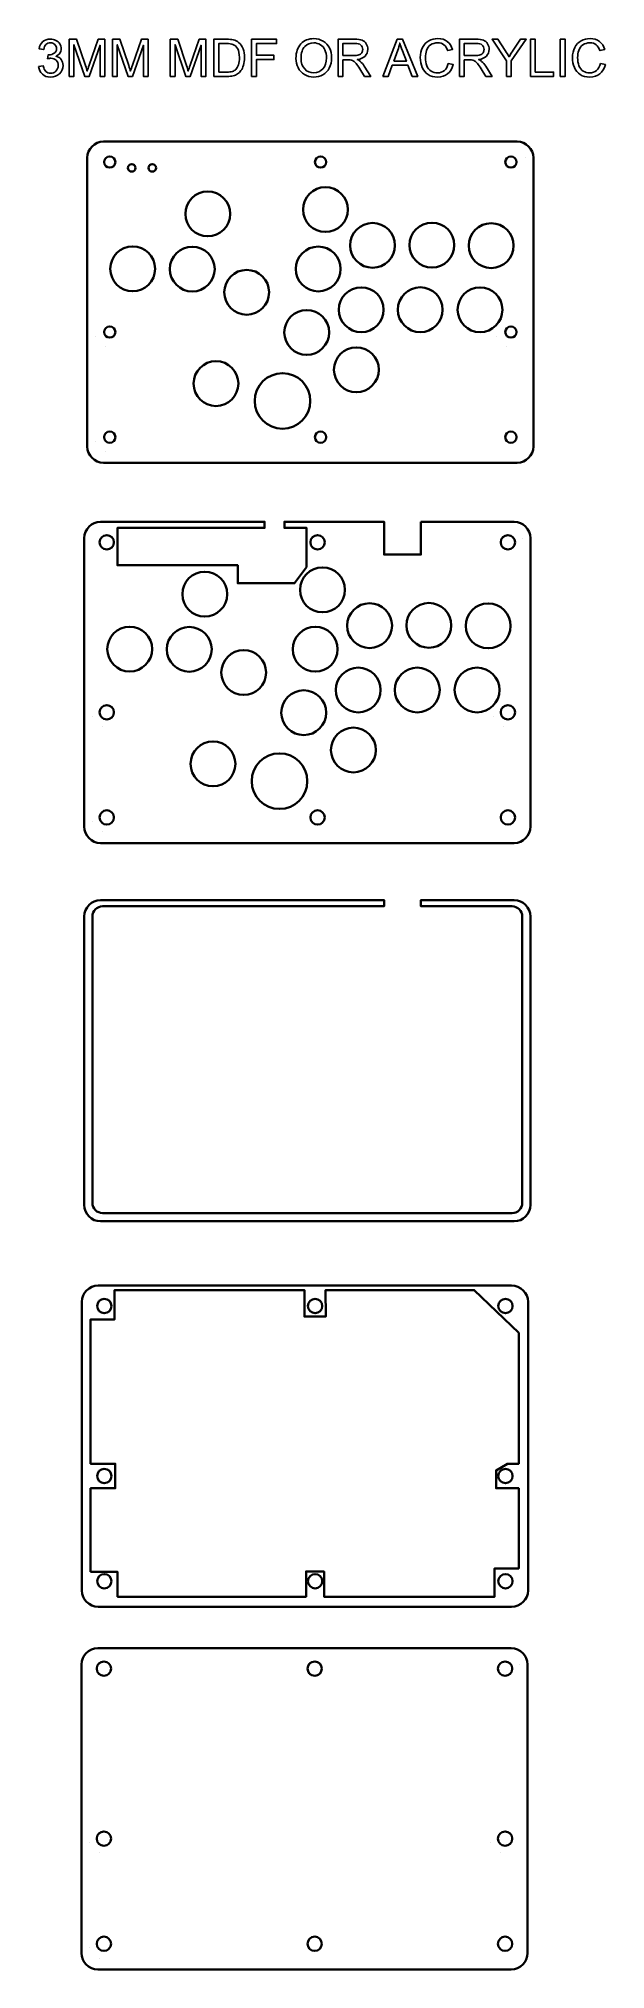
# Model space of a CAD drawing. Header units: millimetres. Extents: x 255 to 531, y -741 to 202.
import ezdxf

# ---------------------------------------------------------------- set-up
doc = ezdxf.new("R2010")
doc.units = ezdxf.units.MM
doc.header["$MEASUREMENT"] = 0
doc.layers.add('Layer 1', color=7, linetype='Continuous')

msp = doc.modelspace()

# ---------------------------------------------------------------- linework, layer by layer
at = {"layer": 'Layer 1', "color": 250}
for points, knots in [([(254.5215, 188.6838), (254.5215, 188.6838), (256.7567, 188.9886), (256.7567, 188.9886), (257.0149, 187.7186), (257.4467, 186.8042), (258.0606, 186.2454), (258.6744, 185.6866), (259.4279, 185.4072), (260.3212, 185.4072), (261.3795, 185.4072), (262.2727, 185.7713), (262.9924, 186.4994), (263.7121, 187.2275), (264.0719, 188.1292), (264.0719, 189.2045), (264.0719, 190.229), (263.7375, 191.0756), (263.0644, 191.7445), (262.3955, 192.4091), (261.5446, 192.7436), (260.5074, 192.7436), (260.0841, 192.7436), (259.5592, 192.6589), (258.9284, 192.4938), (258.9284, 192.4938), (259.1782, 194.4496), (259.1782, 194.4496), (259.3263, 194.4327), (259.4491, 194.4242), (259.538, 194.4242), (260.4947, 194.4242), (261.3499, 194.674), (262.1161, 195.1693), (262.8781, 195.6646), (263.2591, 196.4266), (263.2591, 197.4553), (263.2591, 198.2723), (262.9797, 198.9496), (262.4251, 199.4873), (261.8706, 200.0249), (261.1551, 200.2916), (260.2788, 200.2916), (259.4068, 200.2916), (258.6829, 200.0164), (258.1029, 199.4661), (257.5229, 198.9158), (257.1504, 198.0903), (256.9853, 196.9896), (256.9853, 196.9896), (254.7501, 197.396), (254.7501, 197.396), (255.0253, 198.8946), (255.6433, 200.0588), (256.6128, 200.8843), (257.578, 201.7098), (258.7845, 202.1204), (260.2238, 202.1204), (261.2144, 202.1204), (262.1288, 201.9087), (262.9628, 201.4812), (263.801, 201.0578), (264.4402, 200.4779), (264.8805, 199.7455), (265.325, 199.0089), (265.5451, 198.23), (265.5451, 197.4045), (265.5451, 196.6213), (265.3334, 195.9101), (264.9143, 195.2666), (264.491, 194.6232), (263.8645, 194.1109), (263.039, 193.7299), (264.1142, 193.4844), (264.9482, 192.9679), (265.5451, 192.1848), (266.1378, 191.4058), (266.4341, 190.4237), (266.4341, 189.2511), (266.4341, 187.6636), (265.8541, 186.3131), (264.6984, 185.2082), (263.5385, 184.1033), (262.0738, 183.553), (260.3042, 183.553), (258.7083, 183.553), (257.3832, 184.0314), (256.3291, 184.9839), (255.2708, 185.9364), (254.6697, 187.1683), (254.5215, 188.6838)], [0, 0, 0, 0, 0.03333333, 0.03333333, 0.03333333, 0.06666667, 0.06666667, 0.06666667, 0.1, 0.1, 0.1, 0.13333333, 0.13333333, 0.13333333, 0.16666667, 0.16666667, 0.16666667, 0.2, 0.2, 0.2, 0.23333333, 0.23333333, 0.23333333, 0.26666667, 0.26666667, 0.26666667, 0.3, 0.3, 0.3, 0.33333333, 0.33333333, 0.33333333, 0.36666667, 0.36666667, 0.36666667, 0.4, 0.4, 0.4, 0.43333333, 0.43333333, 0.43333333, 0.46666667, 0.46666667, 0.46666667, 0.5, 0.5, 0.5, 0.53333333, 0.53333333, 0.53333333, 0.56666667, 0.56666667, 0.56666667, 0.6, 0.6, 0.6, 0.63333333, 0.63333333, 0.63333333, 0.66666667, 0.66666667, 0.66666667, 0.7, 0.7, 0.7, 0.73333333, 0.73333333, 0.73333333, 0.76666667, 0.76666667, 0.76666667, 0.8, 0.8, 0.8, 0.83333333, 0.83333333, 0.83333333, 0.86666667, 0.86666667, 0.86666667, 0.9, 0.9, 0.9, 0.93333333, 0.93333333, 0.93333333, 0.96666667, 0.96666667, 0.96666667, 1, 1, 1, 1]), ([(269.4863, 183.8578), (269.4863, 183.8578), (269.4863, 202.0442), (269.4863, 202.0442), (269.4863, 202.0442), (273.0931, 202.0442), (273.0931, 202.0442), (273.0931, 202.0442), (277.3942, 189.1706), (277.3942, 189.1706), (277.7921, 187.9726), (278.08, 187.0751), (278.262, 186.4782), (278.4694, 187.1386), (278.7954, 188.1123), (279.2357, 189.395), (279.2357, 189.395), (283.6129, 202.0442), (283.6129, 202.0442), (283.6129, 202.0442), (286.8345, 202.0442), (286.8345, 202.0442), (286.8345, 202.0442), (286.8345, 183.8578), (286.8345, 183.8578), (286.8345, 183.8578), (284.5231, 183.8578), (284.5231, 183.8578), (284.5231, 183.8578), (284.5231, 199.0724), (284.5231, 199.0724), (284.5231, 199.0724), (279.2145, 183.8578), (279.2145, 183.8578), (279.2145, 183.8578), (277.047, 183.8578), (277.047, 183.8578), (277.047, 183.8578), (271.7977, 199.3518), (271.7977, 199.3518), (271.7977, 199.3518), (271.7977, 183.8578), (271.7977, 183.8578), (271.7977, 183.8578), (269.4863, 183.8578), (269.4863, 183.8578)], [0, 0, 0, 0, 0.06666667, 0.06666667, 0.06666667, 0.13333333, 0.13333333, 0.13333333, 0.2, 0.2, 0.2, 0.26666667, 0.26666667, 0.26666667, 0.33333333, 0.33333333, 0.33333333, 0.4, 0.4, 0.4, 0.46666667, 0.46666667, 0.46666667, 0.53333333, 0.53333333, 0.53333333, 0.6, 0.6, 0.6, 0.66666667, 0.66666667, 0.66666667, 0.73333333, 0.73333333, 0.73333333, 0.8, 0.8, 0.8, 0.86666667, 0.86666667, 0.86666667, 0.93333333, 0.93333333, 0.93333333, 1, 1, 1, 1]), ([(290.6445, 183.8578), (290.6445, 183.8578), (290.6445, 202.0442), (290.6445, 202.0442), (290.6445, 202.0442), (294.2513, 202.0442), (294.2513, 202.0442), (294.2513, 202.0442), (298.5524, 189.1706), (298.5524, 189.1706), (298.9503, 187.9726), (299.2382, 187.0751), (299.4202, 186.4782), (299.6276, 187.1386), (299.9536, 188.1123), (300.3939, 189.395), (300.3939, 189.395), (304.7711, 202.0442), (304.7711, 202.0442), (304.7711, 202.0442), (307.9927, 202.0442), (307.9927, 202.0442), (307.9927, 202.0442), (307.9927, 183.8578), (307.9927, 183.8578), (307.9927, 183.8578), (305.6813, 183.8578), (305.6813, 183.8578), (305.6813, 183.8578), (305.6813, 199.0724), (305.6813, 199.0724), (305.6813, 199.0724), (300.3727, 183.8578), (300.3727, 183.8578), (300.3727, 183.8578), (298.2052, 183.8578), (298.2052, 183.8578), (298.2052, 183.8578), (292.9559, 199.3518), (292.9559, 199.3518), (292.9559, 199.3518), (292.9559, 183.8578), (292.9559, 183.8578), (292.9559, 183.8578), (290.6445, 183.8578), (290.6445, 183.8578)], [0, 0, 0, 0, 0.06666667, 0.06666667, 0.06666667, 0.13333333, 0.13333333, 0.13333333, 0.2, 0.2, 0.2, 0.26666667, 0.26666667, 0.26666667, 0.33333333, 0.33333333, 0.33333333, 0.4, 0.4, 0.4, 0.46666667, 0.46666667, 0.46666667, 0.53333333, 0.53333333, 0.53333333, 0.6, 0.6, 0.6, 0.66666667, 0.66666667, 0.66666667, 0.73333333, 0.73333333, 0.73333333, 0.8, 0.8, 0.8, 0.86666667, 0.86666667, 0.86666667, 0.93333333, 0.93333333, 0.93333333, 1, 1, 1, 1]), ([(318.8597, 183.8578), (318.8597, 183.8578), (318.8597, 202.0442), (318.8597, 202.0442), (318.8597, 202.0442), (322.4665, 202.0442), (322.4665, 202.0442), (322.4665, 202.0442), (326.7676, 189.1706), (326.7676, 189.1706), (327.1655, 187.9726), (327.4534, 187.0751), (327.6354, 186.4782), (327.8428, 187.1386), (328.1688, 188.1123), (328.6091, 189.395), (328.6091, 189.395), (332.9863, 202.0442), (332.9863, 202.0442), (332.9863, 202.0442), (336.2079, 202.0442), (336.2079, 202.0442), (336.2079, 202.0442), (336.2079, 183.8578), (336.2079, 183.8578), (336.2079, 183.8578), (333.8965, 183.8578), (333.8965, 183.8578), (333.8965, 183.8578), (333.8965, 199.0724), (333.8965, 199.0724), (333.8965, 199.0724), (328.5879, 183.8578), (328.5879, 183.8578), (328.5879, 183.8578), (326.4204, 183.8578), (326.4204, 183.8578), (326.4204, 183.8578), (321.1711, 199.3518), (321.1711, 199.3518), (321.1711, 199.3518), (321.1711, 183.8578), (321.1711, 183.8578), (321.1711, 183.8578), (318.8597, 183.8578), (318.8597, 183.8578)], [0, 0, 0, 0, 0.06666667, 0.06666667, 0.06666667, 0.13333333, 0.13333333, 0.13333333, 0.2, 0.2, 0.2, 0.26666667, 0.26666667, 0.26666667, 0.33333333, 0.33333333, 0.33333333, 0.4, 0.4, 0.4, 0.46666667, 0.46666667, 0.46666667, 0.53333333, 0.53333333, 0.53333333, 0.6, 0.6, 0.6, 0.66666667, 0.66666667, 0.66666667, 0.73333333, 0.73333333, 0.73333333, 0.8, 0.8, 0.8, 0.86666667, 0.86666667, 0.86666667, 0.93333333, 0.93333333, 0.93333333, 1, 1, 1, 1]), ([(340.0687, 183.8578), (340.0687, 183.8578), (340.0687, 202.0442), (340.0687, 202.0442), (340.0687, 202.0442), (346.334, 202.0442), (346.334, 202.0442), (347.748, 202.0442), (348.8275, 201.9595), (349.5725, 201.786), (350.6139, 201.5447), (351.5029, 201.1086), (352.2395, 200.4821), (353.2005, 199.6693), (353.9159, 198.6364), (354.3901, 197.3748), (354.8684, 196.1133), (355.1055, 194.6697), (355.1055, 193.0484), (355.1055, 191.6683), (354.9446, 190.4449), (354.6229, 189.3781), (354.3012, 188.3113), (353.8863, 187.4265), (353.3825, 186.728), (352.8745, 186.0295), (352.3242, 185.4792), (351.7231, 185.0812), (351.1262, 184.6791), (350.4023, 184.3743), (349.5556, 184.1668), (348.7047, 183.9594), (347.731, 183.8578), (346.6304, 183.8578), (346.6304, 183.8578), (340.0687, 183.8578), (340.0687, 183.8578)], [0, 0, 0, 0, 0.08333333, 0.08333333, 0.08333333, 0.16666667, 0.16666667, 0.16666667, 0.25, 0.25, 0.25, 0.33333333, 0.33333333, 0.33333333, 0.41666667, 0.41666667, 0.41666667, 0.5, 0.5, 0.5, 0.58333333, 0.58333333, 0.58333333, 0.66666667, 0.66666667, 0.66666667, 0.75, 0.75, 0.75, 0.83333333, 0.83333333, 0.83333333, 0.91666667, 0.91666667, 0.91666667, 1, 1, 1, 1]), ([(342.4817, 185.9914), (342.4817, 185.9914), (346.3594, 185.9914), (346.3594, 185.9914), (347.5575, 185.9914), (348.4973, 186.1015), (349.1788, 186.3258), (349.8604, 186.5502), (350.4023, 186.8635), (350.8087, 187.2699), (351.3759, 187.8414), (351.8204, 188.6118), (352.1379, 189.577), (352.4554, 190.5422), (352.6163, 191.7106), (352.6163, 193.0865), (352.6163, 194.9915), (352.303, 196.4562), (351.6807, 197.4807), (351.0584, 198.5051), (350.3007, 199.1909), (349.4074, 199.5381), (348.764, 199.7878), (347.7268, 199.9106), (346.2959, 199.9106), (346.2959, 199.9106), (342.4817, 199.9106), (342.4817, 199.9106), (342.4817, 199.9106), (342.4817, 185.9914), (342.4817, 185.9914)], [0, 0, 0, 0, 0.1, 0.1, 0.1, 0.2, 0.2, 0.2, 0.3, 0.3, 0.3, 0.4, 0.4, 0.4, 0.5, 0.5, 0.5, 0.6, 0.6, 0.6, 0.7, 0.7, 0.7, 0.8, 0.8, 0.8, 0.9, 0.9, 0.9, 1, 1, 1, 1]), ([(358.5387, 183.8578), (358.5387, 183.8578), (358.5387, 202.0442), (358.5387, 202.0442), (358.5387, 202.0442), (370.8069, 202.0442), (370.8069, 202.0442), (370.8069, 202.0442), (370.8069, 199.9106), (370.8069, 199.9106), (370.8069, 199.9106), (360.9517, 199.9106), (360.9517, 199.9106), (360.9517, 199.9106), (360.9517, 194.2464), (360.9517, 194.2464), (360.9517, 194.2464), (369.4861, 194.2464), (369.4861, 194.2464), (369.4861, 194.2464), (369.4861, 192.1128), (369.4861, 192.1128), (369.4861, 192.1128), (360.9517, 192.1128), (360.9517, 192.1128), (360.9517, 192.1128), (360.9517, 183.8578), (360.9517, 183.8578), (360.9517, 183.8578), (358.5387, 183.8578), (358.5387, 183.8578)], [0, 0, 0, 0, 0.1, 0.1, 0.1, 0.2, 0.2, 0.2, 0.3, 0.3, 0.3, 0.4, 0.4, 0.4, 0.5, 0.5, 0.5, 0.6, 0.6, 0.6, 0.7, 0.7, 0.7, 0.8, 0.8, 0.8, 0.9, 0.9, 0.9, 1, 1, 1, 1]), ([(380.2473, 192.7097), (380.2473, 195.7238), (381.0601, 198.086), (382.6815, 199.7921), (384.3028, 201.4981), (386.3941, 202.349), (388.9595, 202.349), (390.6401, 202.349), (392.1514, 201.9468), (393.5019, 201.1467), (394.8481, 200.3466), (395.8768, 199.229), (396.5837, 197.7939), (397.2907, 196.3631), (397.6463, 194.7375), (397.6463, 192.9214), (397.6463, 191.0799), (397.2738, 189.4289), (396.5287, 187.9768), (395.7836, 186.5206), (394.7295, 185.4199), (393.3664, 184.6748), (391.999, 183.9255), (390.5258, 183.553), (388.9468, 183.553), (387.2323, 183.553), (385.7041, 183.9679), (384.3536, 184.7934), (383.0074, 185.6189), (381.983, 186.7449), (381.2887, 188.1758), (380.5944, 189.6024), (380.2473, 191.1137), (380.2473, 192.7097)], [0, 0, 0, 0, 0.09090909, 0.09090909, 0.09090909, 0.18181818, 0.18181818, 0.18181818, 0.27272727, 0.27272727, 0.27272727, 0.36363636, 0.36363636, 0.36363636, 0.45454545, 0.45454545, 0.45454545, 0.54545455, 0.54545455, 0.54545455, 0.63636364, 0.63636364, 0.63636364, 0.72727273, 0.72727273, 0.72727273, 0.81818182, 0.81818182, 0.81818182, 0.90909091, 0.90909091, 0.90909091, 1, 1, 1, 1]), ([(382.7365, 192.6674), (382.7365, 190.4787), (383.3249, 188.7558), (384.5018, 187.4985), (385.6787, 186.2412), (387.1561, 185.6104), (388.9341, 185.6104), (390.746, 185.6104), (392.2319, 186.2454), (393.4045, 187.5154), (394.5729, 188.7854), (395.1571, 190.5888), (395.1571, 192.9256), (395.1571, 194.403), (394.9073, 195.6942), (394.4078, 196.7949), (393.9083, 197.8955), (393.1759, 198.7507), (392.2149, 199.356), (391.2497, 199.9614), (390.1702, 200.2662), (388.9722, 200.2662), (387.2704, 200.2662), (385.8057, 199.682), (384.578, 198.5136), (383.3503, 197.3452), (382.7365, 195.3979), (382.7365, 192.6674)], [0, 0, 0, 0, 0.11111111, 0.11111111, 0.11111111, 0.22222222, 0.22222222, 0.22222222, 0.33333333, 0.33333333, 0.33333333, 0.44444444, 0.44444444, 0.44444444, 0.55555556, 0.55555556, 0.55555556, 0.66666667, 0.66666667, 0.66666667, 0.77777778, 0.77777778, 0.77777778, 0.88888889, 0.88888889, 0.88888889, 1, 1, 1, 1]), ([(400.7917, 183.8578), (400.7917, 183.8578), (400.7917, 202.0442), (400.7917, 202.0442), (400.7917, 202.0442), (408.852, 202.0442), (408.852, 202.0442), (410.4733, 202.0442), (411.7052, 201.8791), (412.5477, 201.5531), (413.3901, 201.2272), (414.0632, 200.6514), (414.567, 199.8259), (415.0707, 199.0004), (415.3205, 198.086), (415.3205, 197.087), (415.3205, 195.7958), (414.9014, 194.7078), (414.0674, 193.8231), (413.2335, 192.9383), (411.9465, 192.3795), (410.2024, 192.1382), (410.8416, 191.8334), (411.3242, 191.5286), (411.6544, 191.2323), (412.3572, 190.5888), (413.0218, 189.7802), (413.6441, 188.8108), (413.6441, 188.8108), (416.7895, 183.8578), (416.7895, 183.8578), (416.7895, 183.8578), (413.7838, 183.8578), (413.7838, 183.8578), (413.7838, 183.8578), (411.3793, 187.6424), (411.3793, 187.6424), (410.6808, 188.7388), (410.1008, 189.5728), (409.6478, 190.1528), (409.1906, 190.7327), (408.7842, 191.1349), (408.4244, 191.3677), (408.0688, 191.5963), (407.7005, 191.7572), (407.328, 191.8503), (407.057, 191.9054), (406.6125, 191.935), (405.9902, 191.935), (405.9902, 191.935), (403.2047, 191.935), (403.2047, 191.935), (403.2047, 191.935), (403.2047, 183.8578), (403.2047, 183.8578), (403.2047, 183.8578), (400.7917, 183.8578), (400.7917, 183.8578)], [0, 0, 0, 0, 0.05263158, 0.05263158, 0.05263158, 0.10526316, 0.10526316, 0.10526316, 0.15789474, 0.15789474, 0.15789474, 0.21052632, 0.21052632, 0.21052632, 0.26315789, 0.26315789, 0.26315789, 0.31578947, 0.31578947, 0.31578947, 0.36842105, 0.36842105, 0.36842105, 0.42105263, 0.42105263, 0.42105263, 0.47368421, 0.47368421, 0.47368421, 0.52631579, 0.52631579, 0.52631579, 0.57894737, 0.57894737, 0.57894737, 0.63157895, 0.63157895, 0.63157895, 0.68421053, 0.68421053, 0.68421053, 0.73684211, 0.73684211, 0.73684211, 0.78947368, 0.78947368, 0.78947368, 0.84210526, 0.84210526, 0.84210526, 0.89473684, 0.89473684, 0.89473684, 0.94736842, 0.94736842, 0.94736842, 1, 1, 1, 1]), ([(403.2047, 194.0178), (403.2047, 194.0178), (408.3694, 194.0178), (408.3694, 194.0178), (409.47, 194.0178), (410.3252, 194.1321), (410.9432, 194.3607), (411.5613, 194.5851), (412.0312, 194.9491), (412.3487, 195.4529), (412.6704, 195.9524), (412.8313, 196.4943), (412.8313, 197.0827), (412.8313, 197.9421), (412.5223, 198.6533), (411.9, 199.2079), (411.2777, 199.7624), (410.2955, 200.0376), (408.9536, 200.0376), (408.9536, 200.0376), (403.2047, 200.0376), (403.2047, 200.0376), (403.2047, 200.0376), (403.2047, 194.0178), (403.2047, 194.0178)], [0, 0, 0, 0, 0.125, 0.125, 0.125, 0.25, 0.25, 0.25, 0.375, 0.375, 0.375, 0.5, 0.5, 0.5, 0.625, 0.625, 0.625, 0.75, 0.75, 0.75, 0.875, 0.875, 0.875, 1, 1, 1, 1]), ([(422.7457, 183.8578), (422.7457, 183.8578), (429.7222, 202.0442), (429.7222, 202.0442), (429.7222, 202.0442), (432.3681, 202.0442), (432.3681, 202.0442), (432.3681, 202.0442), (439.7764, 183.8578), (439.7764, 183.8578), (439.7764, 183.8578), (437.0332, 183.8578), (437.0332, 183.8578), (437.0332, 183.8578), (434.9292, 189.3696), (434.9292, 189.3696), (434.9292, 189.3696), (427.2711, 189.3696), (427.2711, 189.3696), (427.2711, 189.3696), (425.2984, 183.8578), (425.2984, 183.8578), (425.2984, 183.8578), (422.7457, 183.8578), (422.7457, 183.8578)], [0, 0, 0, 0, 0.125, 0.125, 0.125, 0.25, 0.25, 0.25, 0.375, 0.375, 0.375, 0.5, 0.5, 0.5, 0.625, 0.625, 0.625, 0.75, 0.75, 0.75, 0.875, 0.875, 0.875, 1, 1, 1, 1]), ([(427.9781, 191.3254), (427.9781, 191.3254), (434.1757, 191.3254), (434.1757, 191.3254), (434.1757, 191.3254), (432.2792, 196.3673), (432.2792, 196.3673), (431.7077, 197.8998), (431.2759, 199.1655), (430.9753, 200.1646), (430.7255, 198.9793), (430.3911, 197.8151), (429.972, 196.6636), (429.972, 196.6636), (427.9781, 191.3254), (427.9781, 191.3254)], [0, 0, 0, 0, 0.2, 0.2, 0.2, 0.4, 0.4, 0.4, 0.6, 0.6, 0.6, 0.8, 0.8, 0.8, 1, 1, 1, 1]), ([(454.6354, 190.2374), (454.6354, 190.2374), (457.0484, 189.6278), (457.0484, 189.6278), (456.5446, 187.6509), (455.6387, 186.148), (454.3306, 185.1109), (453.0225, 184.0737), (451.4223, 183.553), (449.53, 183.553), (447.5742, 183.553), (445.9825, 183.9509), (444.7548, 184.751), (443.5271, 185.5469), (442.5958, 186.7026), (441.9566, 188.2139), (441.3173, 189.7294), (440.9956, 191.3508), (440.9956, 193.0865), (440.9956, 194.9788), (441.3554, 196.6298), (442.0793, 198.0395), (442.8032, 199.4492), (443.8319, 200.5202), (445.1654, 201.2526), (446.4989, 201.9849), (447.9679, 202.349), (449.5681, 202.349), (451.3884, 202.349), (452.9167, 201.8876), (454.1528, 200.9605), (455.3932, 200.0334), (456.2568, 198.7337), (456.7436, 197.0573), (456.7436, 197.0573), (454.3814, 196.4985), (454.3814, 196.4985), (453.9623, 197.8193), (453.3485, 198.7845), (452.5484, 199.3857), (451.7483, 199.991), (450.7407, 200.2916), (449.5258, 200.2916), (448.133, 200.2916), (446.9646, 199.9572), (446.029, 199.2883), (445.0935, 198.6194), (444.4331, 197.7177), (444.0563, 196.5917), (443.6753, 195.4614), (443.4848, 194.2972), (443.4848, 193.0992), (443.4848, 191.554), (443.7092, 190.2036), (444.1579, 189.0521), (444.6066, 187.8964), (445.3051, 187.037), (446.2534, 186.4655), (447.2017, 185.894), (448.2261, 185.6104), (449.331, 185.6104), (450.6772, 185.6104), (451.8118, 185.9999), (452.7431, 186.7746), (453.6744, 187.5535), (454.3052, 188.705), (454.6354, 190.2374)], [0, 0, 0, 0, 0.04545455, 0.04545455, 0.04545455, 0.09090909, 0.09090909, 0.09090909, 0.13636364, 0.13636364, 0.13636364, 0.18181818, 0.18181818, 0.18181818, 0.22727273, 0.22727273, 0.22727273, 0.27272727, 0.27272727, 0.27272727, 0.31818182, 0.31818182, 0.31818182, 0.36363636, 0.36363636, 0.36363636, 0.40909091, 0.40909091, 0.40909091, 0.45454545, 0.45454545, 0.45454545, 0.5, 0.5, 0.5, 0.54545455, 0.54545455, 0.54545455, 0.59090909, 0.59090909, 0.59090909, 0.63636364, 0.63636364, 0.63636364, 0.68181818, 0.68181818, 0.68181818, 0.72727273, 0.72727273, 0.72727273, 0.77272727, 0.77272727, 0.77272727, 0.81818182, 0.81818182, 0.81818182, 0.86363636, 0.86363636, 0.86363636, 0.90909091, 0.90909091, 0.90909091, 0.95454545, 0.95454545, 0.95454545, 1, 1, 1, 1]), ([(460.0752, 183.8578), (460.0752, 183.8578), (460.0752, 202.0442), (460.0752, 202.0442), (460.0752, 202.0442), (468.1355, 202.0442), (468.1355, 202.0442), (469.7568, 202.0442), (470.9887, 201.8791), (471.8312, 201.5531), (472.6736, 201.2272), (473.3467, 200.6514), (473.8505, 199.8259), (474.3542, 199.0004), (474.604, 198.086), (474.604, 197.087), (474.604, 195.7958), (474.1849, 194.7078), (473.3509, 193.8231), (472.517, 192.9383), (471.23, 192.3795), (469.4859, 192.1382), (470.1251, 191.8334), (470.6077, 191.5286), (470.9379, 191.2323), (471.6407, 190.5888), (472.3053, 189.7802), (472.9276, 188.8108), (472.9276, 188.8108), (476.073, 183.8578), (476.073, 183.8578), (476.073, 183.8578), (473.0673, 183.8578), (473.0673, 183.8578), (473.0673, 183.8578), (470.6628, 187.6424), (470.6628, 187.6424), (469.9643, 188.7388), (469.3843, 189.5728), (468.9313, 190.1528), (468.4741, 190.7327), (468.0677, 191.1349), (467.7079, 191.3677), (467.3523, 191.5963), (466.984, 191.7572), (466.6115, 191.8503), (466.3405, 191.9054), (465.896, 191.935), (465.2737, 191.935), (465.2737, 191.935), (462.4882, 191.935), (462.4882, 191.935), (462.4882, 191.935), (462.4882, 183.8578), (462.4882, 183.8578), (462.4882, 183.8578), (460.0752, 183.8578), (460.0752, 183.8578)], [0, 0, 0, 0, 0.05263158, 0.05263158, 0.05263158, 0.10526316, 0.10526316, 0.10526316, 0.15789474, 0.15789474, 0.15789474, 0.21052632, 0.21052632, 0.21052632, 0.26315789, 0.26315789, 0.26315789, 0.31578947, 0.31578947, 0.31578947, 0.36842105, 0.36842105, 0.36842105, 0.42105263, 0.42105263, 0.42105263, 0.47368421, 0.47368421, 0.47368421, 0.52631579, 0.52631579, 0.52631579, 0.57894737, 0.57894737, 0.57894737, 0.63157895, 0.63157895, 0.63157895, 0.68421053, 0.68421053, 0.68421053, 0.73684211, 0.73684211, 0.73684211, 0.78947368, 0.78947368, 0.78947368, 0.84210526, 0.84210526, 0.84210526, 0.89473684, 0.89473684, 0.89473684, 0.94736842, 0.94736842, 0.94736842, 1, 1, 1, 1]), ([(462.4882, 194.0178), (462.4882, 194.0178), (467.6529, 194.0178), (467.6529, 194.0178), (468.7535, 194.0178), (469.6087, 194.1321), (470.2267, 194.3607), (470.8448, 194.5851), (471.3147, 194.9491), (471.6322, 195.4529), (471.9539, 195.9524), (472.1148, 196.4943), (472.1148, 197.0827), (472.1148, 197.9421), (471.8058, 198.6533), (471.1835, 199.2079), (470.5612, 199.7624), (469.579, 200.0376), (468.2371, 200.0376), (468.2371, 200.0376), (462.4882, 200.0376), (462.4882, 200.0376), (462.4882, 200.0376), (462.4882, 194.0178), (462.4882, 194.0178)], [0, 0, 0, 0, 0.125, 0.125, 0.125, 0.25, 0.25, 0.25, 0.375, 0.375, 0.375, 0.5, 0.5, 0.5, 0.625, 0.625, 0.625, 0.75, 0.75, 0.75, 0.875, 0.875, 0.875, 1, 1, 1, 1]), ([(483.0368, 183.8578), (483.0368, 183.8578), (483.0368, 191.5625), (483.0368, 191.5625), (483.0368, 191.5625), (476.0264, 202.0442), (476.0264, 202.0442), (476.0264, 202.0442), (478.922, 202.0442), (478.922, 202.0442), (478.922, 202.0442), (482.5161, 196.5409), (482.5161, 196.5409), (483.1849, 195.5249), (483.8072, 194.5004), (484.3745, 193.4802), (484.9291, 194.4327), (485.6022, 195.4995), (486.3853, 196.6848), (486.3853, 196.6848), (489.9075, 202.0442), (489.9075, 202.0442), (489.9075, 202.0442), (492.7142, 202.0442), (492.7142, 202.0442), (492.7142, 202.0442), (485.4498, 191.5625), (485.4498, 191.5625), (485.4498, 191.5625), (485.4498, 183.8578), (485.4498, 183.8578), (485.4498, 183.8578), (483.0368, 183.8578), (483.0368, 183.8578)], [0, 0, 0, 0, 0.09090909, 0.09090909, 0.09090909, 0.18181818, 0.18181818, 0.18181818, 0.27272727, 0.27272727, 0.27272727, 0.36363636, 0.36363636, 0.36363636, 0.45454545, 0.45454545, 0.45454545, 0.54545455, 0.54545455, 0.54545455, 0.63636364, 0.63636364, 0.63636364, 0.72727273, 0.72727273, 0.72727273, 0.81818182, 0.81818182, 0.81818182, 0.90909091, 0.90909091, 0.90909091, 1, 1, 1, 1]), ([(494.7504, 183.8578), (494.7504, 183.8578), (494.7504, 202.0442), (494.7504, 202.0442), (494.7504, 202.0442), (497.1634, 202.0442), (497.1634, 202.0442), (497.1634, 202.0442), (497.1634, 185.9914), (497.1634, 185.9914), (497.1634, 185.9914), (506.1042, 185.9914), (506.1042, 185.9914), (506.1042, 185.9914), (506.1042, 183.8578), (506.1042, 183.8578), (506.1042, 183.8578), (494.7504, 183.8578), (494.7504, 183.8578)], [0, 0, 0, 0, 0.16666667, 0.16666667, 0.16666667, 0.33333333, 0.33333333, 0.33333333, 0.5, 0.5, 0.5, 0.66666667, 0.66666667, 0.66666667, 0.83333333, 0.83333333, 0.83333333, 1, 1, 1, 1]), ([(509.385, 183.8578), (509.385, 183.8578), (509.385, 202.0442), (509.385, 202.0442), (509.385, 202.0442), (511.798, 202.0442), (511.798, 202.0442), (511.798, 202.0442), (511.798, 183.8578), (511.798, 183.8578), (511.798, 183.8578), (509.385, 183.8578), (509.385, 183.8578)], [0, 0, 0, 0, 0.25, 0.25, 0.25, 0.5, 0.5, 0.5, 0.75, 0.75, 0.75, 1, 1, 1, 1]), ([(528.9896, 190.2374), (528.9896, 190.2374), (531.4026, 189.6278), (531.4026, 189.6278), (530.8988, 187.6509), (529.9929, 186.148), (528.6848, 185.1109), (527.3767, 184.0737), (525.7765, 183.553), (523.8842, 183.553), (521.9284, 183.553), (520.3367, 183.9509), (519.109, 184.751), (517.8813, 185.5469), (516.95, 186.7026), (516.3108, 188.2139), (515.6715, 189.7294), (515.3498, 191.3508), (515.3498, 193.0865), (515.3498, 194.9788), (515.7096, 196.6298), (516.4335, 198.0395), (517.1574, 199.4492), (518.1861, 200.5202), (519.5196, 201.2526), (520.8531, 201.9849), (522.3221, 202.349), (523.9223, 202.349), (525.7426, 202.349), (527.2709, 201.8876), (528.507, 200.9605), (529.7474, 200.0334), (530.611, 198.7337), (531.0978, 197.0573), (531.0978, 197.0573), (528.7356, 196.4985), (528.7356, 196.4985), (528.3165, 197.8193), (527.7027, 198.7845), (526.9026, 199.3857), (526.1025, 199.991), (525.0949, 200.2916), (523.88, 200.2916), (522.4872, 200.2916), (521.3188, 199.9572), (520.3832, 199.2883), (519.4477, 198.6194), (518.7873, 197.7177), (518.4105, 196.5917), (518.0295, 195.4614), (517.839, 194.2972), (517.839, 193.0992), (517.839, 191.554), (518.0634, 190.2036), (518.5121, 189.0521), (518.9608, 187.8964), (519.6593, 187.037), (520.6076, 186.4655), (521.5559, 185.894), (522.5803, 185.6104), (523.6852, 185.6104), (525.0314, 185.6104), (526.166, 185.9999), (527.0973, 186.7746), (528.0286, 187.5535), (528.6594, 188.705), (528.9896, 190.2374)], [0, 0, 0, 0, 0.04545455, 0.04545455, 0.04545455, 0.09090909, 0.09090909, 0.09090909, 0.13636364, 0.13636364, 0.13636364, 0.18181818, 0.18181818, 0.18181818, 0.22727273, 0.22727273, 0.22727273, 0.27272727, 0.27272727, 0.27272727, 0.31818182, 0.31818182, 0.31818182, 0.36363636, 0.36363636, 0.36363636, 0.40909091, 0.40909091, 0.40909091, 0.45454545, 0.45454545, 0.45454545, 0.5, 0.5, 0.5, 0.54545455, 0.54545455, 0.54545455, 0.59090909, 0.59090909, 0.59090909, 0.63636364, 0.63636364, 0.63636364, 0.68181818, 0.68181818, 0.68181818, 0.72727273, 0.72727273, 0.72727273, 0.77272727, 0.77272727, 0.77272727, 0.81818182, 0.81818182, 0.81818182, 0.86363636, 0.86363636, 0.86363636, 0.90909091, 0.90909091, 0.90909091, 0.95454545, 0.95454545, 0.95454545, 1, 1, 1, 1])]:
    msp.add_open_spline(points, degree=3, knots=knots, dxfattribs=at)
at = {"layer": 'Layer 1', "color": 250, "lineweight": 35}
for points, knots in [([(286.2635, 152.0162), (286.2635, 152.0162), (488.2633, 152.0162), (488.2633, 152.0162), (492.6634, 152.0162), (496.2634, 148.4162), (496.2634, 144.0161), (496.2634, 144.0161), (496.2634, 3.0163), (496.2634, 3.0163), (496.2634, -1.3838), (492.6634, -4.9838), (488.2633, -4.9838), (488.2633, -4.9838), (286.2635, -4.9838), (286.2635, -4.9838), (281.8634, -4.9838), (278.2634, -1.3838), (278.2634, 3.0163), (278.2634, 3.0163), (278.2634, 144.0161), (278.2634, 144.0161), (278.2634, 148.4162), (281.8634, 152.0162), (286.2635, 152.0162)], [0, 0, 0, 0, 0.125, 0.125, 0.125, 0.25, 0.25, 0.25, 0.375, 0.375, 0.375, 0.5, 0.5, 0.5, 0.625, 0.625, 0.625, 0.75, 0.75, 0.75, 0.875, 0.875, 0.875, 1, 1, 1, 1]), ([(292.0129, 142.0168), (292.0129, 143.5356), (290.7817, 144.7668), (289.2629, 144.7668), (287.7441, 144.7668), (286.5129, 143.5356), (286.5129, 142.0168), (286.5129, 140.498), (287.7441, 139.2668), (289.2629, 139.2668), (290.7817, 139.2668), (292.0129, 140.498), (292.0129, 142.0168)], [0, 0, 0, 0, 0.25, 0.25, 0.25, 0.5, 0.5, 0.5, 0.75, 0.75, 0.75, 1, 1, 1, 1]), ([(395.0129, 142.0167), (395.0129, 143.5355), (393.7816, 144.7666), (392.2629, 144.7666), (390.7442, 144.7667), (389.513, 143.5355), (389.513, 142.0168), (389.513, 140.4979), (390.7442, 139.2668), (392.2629, 139.2668), (393.7816, 139.2667), (395.0129, 140.4979), (395.0129, 142.0167)], [0, 0, 0, 0, 0.25, 0.25, 0.25, 0.5, 0.5, 0.5, 0.75, 0.75, 0.75, 1, 1, 1, 1]), ([(488.0129, 142.0168), (488.0129, 143.5356), (486.7817, 144.7668), (485.2629, 144.7668), (483.7441, 144.7668), (482.5129, 143.5356), (482.5129, 142.0168), (482.5129, 140.498), (483.7441, 139.2668), (485.2629, 139.2668), (486.7817, 139.2668), (488.0129, 140.498), (488.0129, 142.0168)], [0, 0, 0, 0, 0.25, 0.25, 0.25, 0.5, 0.5, 0.5, 0.75, 0.75, 0.75, 1, 1, 1, 1]), ([(301.8629, 139.1668), (301.8629, 140.1885), (301.0346, 141.0168), (300.0129, 141.0168), (298.9912, 141.0168), (298.1629, 140.1885), (298.1629, 139.1668), (298.1629, 138.1451), (298.9912, 137.3168), (300.0129, 137.3168), (301.0346, 137.3168), (301.8629, 138.1451), (301.8629, 139.1668)], [0, 0, 0, 0, 0.25, 0.25, 0.25, 0.5, 0.5, 0.5, 0.75, 0.75, 0.75, 1, 1, 1, 1]), ([(311.8629, 139.1668), (311.8629, 140.1885), (311.0346, 141.0168), (310.0129, 141.0168), (308.9912, 141.0168), (308.1629, 140.1885), (308.1629, 139.1668), (308.1629, 138.1451), (308.9912, 137.3168), (310.0129, 137.3168), (311.0346, 137.3168), (311.8629, 138.1451), (311.8629, 139.1668)], [0, 0, 0, 0, 0.25, 0.25, 0.25, 0.5, 0.5, 0.5, 0.75, 0.75, 0.75, 1, 1, 1, 1]), ([(348.1047, 116.6618), (348.1047, 122.7093), (343.2022, 127.6118), (337.1547, 127.6118), (331.1072, 127.6118), (326.2047, 122.7093), (326.2047, 116.6618), (326.2047, 110.6143), (331.1071, 105.7118), (337.1547, 105.7118), (343.2022, 105.7118), (348.1047, 110.6142), (348.1047, 116.6618)], [0, 0, 0, 0, 0.25, 0.25, 0.25, 0.5, 0.5, 0.5, 0.75, 0.75, 0.75, 1, 1, 1, 1]), ([(405.6137, 118.7707), (405.6137, 124.8182), (400.7112, 129.7207), (394.6637, 129.7207), (388.6162, 129.7207), (383.7137, 124.8182), (383.7137, 118.7707), (383.7137, 112.7232), (388.6161, 107.8207), (394.6637, 107.8207), (400.7112, 107.8207), (405.6137, 112.7231), (405.6137, 118.7707)], [0, 0, 0, 0, 0.25, 0.25, 0.25, 0.5, 0.5, 0.5, 0.75, 0.75, 0.75, 1, 1, 1, 1]), ([(428.6249, 101.282), (428.6249, 107.3295), (423.7224, 112.232), (417.6749, 112.232), (411.6274, 112.232), (406.7249, 107.3295), (406.7249, 101.282), (406.7249, 95.2345), (411.6273, 90.332), (417.6749, 90.332), (423.7224, 90.332), (428.6249, 95.2344), (428.6249, 101.282)], [0, 0, 0, 0, 0.25, 0.25, 0.25, 0.5, 0.5, 0.5, 0.75, 0.75, 0.75, 1, 1, 1, 1]), ([(457.5947, 101.4019), (457.5947, 107.4494), (452.6922, 112.3519), (446.6447, 112.3519), (440.5972, 112.3519), (435.6947, 107.4494), (435.6947, 101.4019), (435.6947, 95.3544), (440.5971, 90.4519), (446.6447, 90.4519), (452.6922, 90.4519), (457.5947, 95.3543), (457.5947, 101.4019)], [0, 0, 0, 0, 0.25, 0.25, 0.25, 0.5, 0.5, 0.5, 0.75, 0.75, 0.75, 1, 1, 1, 1]), ([(486.5639, 101.1596), (486.5639, 107.2071), (481.6614, 112.1096), (475.6139, 112.1096), (469.5664, 112.1096), (464.6639, 107.2071), (464.6639, 101.1596), (464.6639, 95.1121), (469.5663, 90.2096), (475.6139, 90.2096), (481.6614, 90.2096), (486.5639, 95.112), (486.5639, 101.1596)], [0, 0, 0, 0, 0.25, 0.25, 0.25, 0.5, 0.5, 0.5, 0.75, 0.75, 0.75, 1, 1, 1, 1]), ([(311.4298, 89.8119), (311.4298, 95.8594), (306.5273, 100.7619), (300.4798, 100.7619), (294.4323, 100.7619), (289.5298, 95.8594), (289.5298, 89.8119), (289.5298, 83.7644), (294.4322, 78.8619), (300.4798, 78.8619), (306.5273, 78.8619), (311.4298, 83.7643), (311.4298, 89.8119)], [0, 0, 0, 0, 0.25, 0.25, 0.25, 0.5, 0.5, 0.5, 0.75, 0.75, 0.75, 1, 1, 1, 1]), ([(340.5248, 89.692), (340.5248, 95.7395), (335.6223, 100.642), (329.5748, 100.642), (323.5273, 100.642), (318.6248, 95.7395), (318.6248, 89.692), (318.6248, 83.6445), (323.5272, 78.742), (329.5748, 78.742), (335.6223, 78.742), (340.5248, 83.6444), (340.5248, 89.692)], [0, 0, 0, 0, 0.25, 0.25, 0.25, 0.5, 0.5, 0.5, 0.75, 0.75, 0.75, 1, 1, 1, 1]), ([(402.0648, 89.7519), (402.0648, 95.7994), (397.1623, 100.7019), (391.1148, 100.7019), (385.0673, 100.7019), (380.1648, 95.7994), (380.1648, 89.7519), (380.1648, 83.7044), (385.0672, 78.8019), (391.1148, 78.8019), (397.1623, 78.8019), (402.0648, 83.7043), (402.0648, 89.7519)], [0, 0, 0, 0, 0.25, 0.25, 0.25, 0.5, 0.5, 0.5, 0.75, 0.75, 0.75, 1, 1, 1, 1]), ([(367.1248, 78.342), (367.1248, 84.3895), (362.2223, 89.292), (356.1748, 89.292), (350.1273, 89.292), (345.2248, 84.3895), (345.2248, 78.342), (345.2248, 72.2945), (350.1272, 67.392), (356.1748, 67.392), (362.2223, 67.392), (367.1248, 72.2944), (367.1248, 78.342)], [0, 0, 0, 0, 0.25, 0.25, 0.25, 0.5, 0.5, 0.5, 0.75, 0.75, 0.75, 1, 1, 1, 1]), ([(423.0632, 69.8195), (423.0632, 75.867), (418.1607, 80.7695), (412.1132, 80.7695), (406.0657, 80.7695), (401.1632, 75.867), (401.1632, 69.8195), (401.1632, 63.772), (406.0656, 58.8695), (412.1132, 58.8695), (418.1607, 58.8695), (423.0632, 63.7719), (423.0632, 69.8195)], [0, 0, 0, 0, 0.25, 0.25, 0.25, 0.5, 0.5, 0.5, 0.75, 0.75, 0.75, 1, 1, 1, 1]), ([(451.9147, 69.8221), (451.9147, 75.8696), (447.0122, 80.7721), (440.9647, 80.7721), (434.9172, 80.7721), (430.0147, 75.8696), (430.0147, 69.8221), (430.0147, 63.7746), (434.9171, 58.8721), (440.9647, 58.8721), (447.0122, 58.8721), (451.9147, 63.7745), (451.9147, 69.8221)], [0, 0, 0, 0, 0.25, 0.25, 0.25, 0.5, 0.5, 0.5, 0.75, 0.75, 0.75, 1, 1, 1, 1]), ([(481.1232, 69.8195), (481.1232, 75.867), (476.2207, 80.7695), (470.1732, 80.7695), (464.1257, 80.7695), (459.2232, 75.867), (459.2232, 69.8195), (459.2232, 63.772), (464.1256, 58.8695), (470.1732, 58.8695), (476.2207, 58.8695), (481.1232, 63.7719), (481.1232, 69.8195)], [0, 0, 0, 0, 0.25, 0.25, 0.25, 0.5, 0.5, 0.5, 0.75, 0.75, 0.75, 1, 1, 1, 1]), ([(396.4531, 58.7093), (396.4531, 64.7568), (391.5506, 69.6593), (385.5031, 69.6593), (379.4556, 69.6593), (374.5531, 64.7568), (374.5531, 58.7093), (374.5531, 52.6618), (379.4555, 47.7593), (385.5031, 47.7593), (391.5506, 47.7593), (396.4531, 52.6617), (396.4531, 58.7093)], [0, 0, 0, 0, 0.25, 0.25, 0.25, 0.5, 0.5, 0.5, 0.75, 0.75, 0.75, 1, 1, 1, 1]), ([(292.0129, 58.9206), (292.0129, 60.4394), (290.7817, 61.6706), (289.2629, 61.6706), (287.7441, 61.6706), (286.5129, 60.4394), (286.5129, 58.9206), (286.5129, 57.4018), (287.7441, 56.1706), (289.2629, 56.1706), (290.7817, 56.1706), (292.0129, 57.4018), (292.0129, 58.9206)], [0, 0, 0, 0, 0.25, 0.25, 0.25, 0.5, 0.5, 0.5, 0.75, 0.75, 0.75, 1, 1, 1, 1]), ([(488.0129, 58.9207), (488.0129, 60.4395), (486.7817, 61.6707), (485.2629, 61.6707), (483.7441, 61.6707), (482.5129, 60.4395), (482.5129, 58.9207), (482.5129, 57.4019), (483.7441, 56.1707), (485.2629, 56.1707), (486.7817, 56.1707), (488.0129, 57.4019), (488.0129, 58.9207)], [0, 0, 0, 0, 0.25, 0.25, 0.25, 0.5, 0.5, 0.5, 0.75, 0.75, 0.75, 1, 1, 1, 1]), ([(420.7129, 40.4684), (420.7129, 46.5159), (415.8104, 51.4184), (409.7629, 51.4184), (403.7154, 51.4184), (398.8129, 46.5159), (398.8129, 40.4684), (398.8129, 34.4209), (403.7153, 29.5184), (409.7629, 29.5184), (415.8104, 29.5184), (420.7129, 34.4208), (420.7129, 40.4684)], [0, 0, 0, 0, 0.25, 0.25, 0.25, 0.5, 0.5, 0.5, 0.75, 0.75, 0.75, 1, 1, 1, 1]), ([(352.1047, 33.7118), (352.1047, 39.7593), (347.2022, 44.6618), (341.1547, 44.6618), (335.1072, 44.6618), (330.2047, 39.7593), (330.2047, 33.7118), (330.2047, 27.6643), (335.1071, 22.7618), (341.1547, 22.7618), (347.2022, 22.7618), (352.1047, 27.6642), (352.1047, 33.7118)], [0, 0, 0, 0, 0.25, 0.25, 0.25, 0.5, 0.5, 0.5, 0.75, 0.75, 0.75, 1, 1, 1, 1]), ([(387.2491, 25.2396), (387.2491, 32.7369), (381.1714, 38.8146), (373.6741, 38.8146), (366.1769, 38.8146), (360.0991, 32.7369), (360.0991, 25.2396), (360.0991, 17.7424), (366.1768, 11.6646), (373.674, 11.6646), (381.1713, 11.6646), (387.2491, 17.7423), (387.2491, 25.2396)], [0, 0, 0, 0, 0.25, 0.25, 0.25, 0.5, 0.5, 0.5, 0.75, 0.75, 0.75, 1, 1, 1, 1]), ([(292.0129, 7.5206), (292.0129, 9.0394), (290.7817, 10.2706), (289.2629, 10.2706), (287.7441, 10.2706), (286.5129, 9.0394), (286.5129, 7.5206), (286.5129, 6.0018), (287.7441, 4.7706), (289.2629, 4.7706), (290.7817, 4.7706), (292.0129, 6.0018), (292.0129, 7.5206)], [0, 0, 0, 0, 0.25, 0.25, 0.25, 0.5, 0.5, 0.5, 0.75, 0.75, 0.75, 1, 1, 1, 1]), ([(395.0129, 7.5205), (395.0129, 9.0394), (393.7817, 10.2705), (392.2629, 10.2705), (390.7441, 10.2706), (389.5129, 9.0394), (389.5129, 7.5206), (389.5129, 6.0017), (390.7441, 4.7706), (392.2629, 4.7706), (393.7817, 4.7705), (395.0129, 6.0017), (395.0129, 7.5205)], [0, 0, 0, 0, 0.25, 0.25, 0.25, 0.5, 0.5, 0.5, 0.75, 0.75, 0.75, 1, 1, 1, 1]), ([(488.0129, 7.5206), (488.0129, 9.0394), (486.7817, 10.2706), (485.2629, 10.2706), (483.7441, 10.2706), (482.5129, 9.0394), (482.5129, 7.5206), (482.5129, 6.0018), (483.7441, 4.7706), (485.2629, 4.7706), (486.7817, 4.7706), (488.0129, 6.0018), (488.0129, 7.5206)], [0, 0, 0, 0, 0.25, 0.25, 0.25, 0.5, 0.5, 0.5, 0.75, 0.75, 0.75, 1, 1, 1, 1]), ([(441.329, -33.8565), (441.329, -33.8565), (486.7999, -33.8561), (486.7999, -33.8561), (491.2, -33.8561), (494.8, -37.4563), (494.8, -41.8562), (494.8, -41.8562), (494.8, -182.856), (494.8, -182.856), (494.8, -187.2561), (491.2, -190.8561), (486.7999, -190.8561), (486.7999, -190.8561), (284.8001, -190.8561), (284.8001, -190.8561), (280.4, -190.8561), (276.8, -187.2561), (276.8, -182.856), (276.8, -182.856), (276.8, -41.8562), (276.8, -41.8562), (276.8, -37.4561), (280.4, -33.8561), (284.8001, -33.8561), (284.8001, -33.8561), (364.9051, -33.8561), (364.9051, -33.8561), (364.9051, -33.8561), (364.9051, -36.8405), (364.9051, -36.8405), (364.9051, -36.8405), (293.0271, -36.8405), (293.0271, -36.8405), (293.0271, -36.8405), (293.0271, -55.0444), (293.0271, -55.0444), (293.0271, -55.0444), (351.7829, -55.0444), (351.7829, -55.0444), (351.7829, -55.0444), (351.7829, -63.8436), (351.7829, -63.8436), (351.7829, -63.8436), (376.5028, -63.8436), (376.5028, -63.8436), (376.5028, -63.8436), (379.6076, -63.8436), (379.6076, -63.8436), (379.6076, -63.8436), (385.395, -55.9501), (385.395, -55.9501), (385.395, -55.9501), (385.395, -36.8386), (385.395, -36.8386), (385.395, -36.8386), (374.5772, -36.8386), (374.5772, -36.8386), (374.5772, -36.8386), (374.5772, -33.8565), (374.5772, -33.8565), (374.5772, -33.8565), (423.329, -33.8561), (423.329, -33.8561), (423.329, -33.8561), (423.329, -49.8565), (423.329, -49.8565), (423.329, -49.8565), (441.329, -49.8565), (441.329, -49.8565), (441.329, -49.8565), (441.329, -33.8565), (441.329, -33.8565)], [0, 0, 0, 0, 0.04166667, 0.04166667, 0.04166667, 0.08333333, 0.08333333, 0.08333333, 0.125, 0.125, 0.125, 0.16666667, 0.16666667, 0.16666667, 0.20833333, 0.20833333, 0.20833333, 0.25, 0.25, 0.25, 0.29166667, 0.29166667, 0.29166667, 0.33333333, 0.33333333, 0.33333333, 0.375, 0.375, 0.375, 0.41666667, 0.41666667, 0.41666667, 0.45833333, 0.45833333, 0.45833333, 0.5, 0.5, 0.5, 0.54166667, 0.54166667, 0.54166667, 0.58333333, 0.58333333, 0.58333333, 0.625, 0.625, 0.625, 0.66666667, 0.66666667, 0.66666667, 0.70833333, 0.70833333, 0.70833333, 0.75, 0.75, 0.75, 0.79166667, 0.79166667, 0.79166667, 0.83333333, 0.83333333, 0.83333333, 0.875, 0.875, 0.875, 0.91666667, 0.91666667, 0.91666667, 0.95833333, 0.95833333, 0.95833333, 1, 1, 1, 1]), ([(291.3, -43.8565), (291.3, -41.9235), (289.733, -40.3565), (287.8, -40.3565), (285.867, -40.3565), (284.3, -41.9235), (284.3, -43.8565), (284.3, -45.7895), (285.867, -47.3565), (287.8, -47.3565), (289.733, -47.3565), (291.3, -45.7895), (291.3, -43.8565)], [0, 0, 0, 0, 0.25, 0.25, 0.25, 0.5, 0.5, 0.5, 0.75, 0.75, 0.75, 1, 1, 1, 1]), ([(394.3, -43.8566), (394.3, -41.9235), (392.733, -40.3566), (390.8, -40.3566), (388.867, -40.3565), (387.3, -41.9235), (387.3, -43.8565), (387.3, -45.7896), (388.867, -47.3565), (390.8, -47.3565), (392.733, -47.3566), (394.3, -45.7896), (394.3, -43.8566)], [0, 0, 0, 0, 0.25, 0.25, 0.25, 0.5, 0.5, 0.5, 0.75, 0.75, 0.75, 1, 1, 1, 1]), ([(487.3, -43.8565), (487.3, -41.9235), (485.733, -40.3565), (483.8, -40.3565), (481.867, -40.3565), (480.3, -41.9235), (480.3, -43.8565), (480.3, -45.7895), (481.867, -47.3565), (483.8, -47.3565), (485.733, -47.3565), (487.3, -45.7895), (487.3, -43.8565)], [0, 0, 0, 0, 0.25, 0.25, 0.25, 0.5, 0.5, 0.5, 0.75, 0.75, 0.75, 1, 1, 1, 1]), ([(404.1508, -67.1026), (404.1508, -61.0551), (399.2483, -56.1526), (393.2008, -56.1526), (387.1533, -56.1526), (382.2508, -61.0551), (382.2508, -67.1026), (382.2508, -73.1501), (387.1532, -78.0526), (393.2008, -78.0526), (399.2483, -78.0526), (404.1508, -73.1502), (404.1508, -67.1026)], [0, 0, 0, 0, 0.25, 0.25, 0.25, 0.5, 0.5, 0.5, 0.75, 0.75, 0.75, 1, 1, 1, 1]), ([(346.6418, -69.2115), (346.6418, -63.164), (341.7393, -58.2615), (335.6918, -58.2615), (329.6443, -58.2615), (324.7418, -63.164), (324.7418, -69.2115), (324.7418, -75.259), (329.6442, -80.1615), (335.6918, -80.1615), (341.7393, -80.1615), (346.6418, -75.2591), (346.6418, -69.2115)], [0, 0, 0, 0, 0.25, 0.25, 0.25, 0.5, 0.5, 0.5, 0.75, 0.75, 0.75, 1, 1, 1, 1]), ([(427.162, -84.5913), (427.162, -78.5438), (422.2595, -73.6413), (416.212, -73.6413), (410.1645, -73.6413), (405.262, -78.5438), (405.262, -84.5913), (405.262, -90.6388), (410.1644, -95.5413), (416.212, -95.5413), (422.2595, -95.5413), (427.162, -90.6389), (427.162, -84.5913)], [0, 0, 0, 0, 0.25, 0.25, 0.25, 0.5, 0.5, 0.5, 0.75, 0.75, 0.75, 1, 1, 1, 1]), ([(456.1318, -84.4714), (456.1318, -78.4239), (451.2293, -73.5214), (445.1818, -73.5214), (439.1343, -73.5214), (434.2318, -78.4239), (434.2318, -84.4714), (434.2318, -90.5189), (439.1342, -95.4214), (445.1818, -95.4214), (451.2293, -95.4214), (456.1318, -90.519), (456.1318, -84.4714)], [0, 0, 0, 0, 0.25, 0.25, 0.25, 0.5, 0.5, 0.5, 0.75, 0.75, 0.75, 1, 1, 1, 1]), ([(485.101, -84.7137), (485.101, -78.6662), (480.1985, -73.7637), (474.151, -73.7637), (468.1035, -73.7637), (463.201, -78.6662), (463.201, -84.7137), (463.201, -90.7612), (468.1034, -95.6637), (474.151, -95.6637), (480.1985, -95.6637), (485.101, -90.7613), (485.101, -84.7137)], [0, 0, 0, 0, 0.25, 0.25, 0.25, 0.5, 0.5, 0.5, 0.75, 0.75, 0.75, 1, 1, 1, 1]), ([(309.9669, -96.0614), (309.9669, -90.0139), (305.0644, -85.1114), (299.0169, -85.1114), (292.9694, -85.1114), (288.0669, -90.0139), (288.0669, -96.0614), (288.0669, -102.1089), (292.9693, -107.0114), (299.0169, -107.0114), (305.0644, -107.0114), (309.9669, -102.109), (309.9669, -96.0614)], [0, 0, 0, 0, 0.25, 0.25, 0.25, 0.5, 0.5, 0.5, 0.75, 0.75, 0.75, 1, 1, 1, 1]), ([(339.0619, -96.1813), (339.0619, -90.1338), (334.1594, -85.2313), (328.1119, -85.2313), (322.0644, -85.2313), (317.1619, -90.1338), (317.1619, -96.1813), (317.1619, -102.2288), (322.0643, -107.1313), (328.1119, -107.1313), (334.1594, -107.1313), (339.0619, -102.2289), (339.0619, -96.1813)], [0, 0, 0, 0, 0.25, 0.25, 0.25, 0.5, 0.5, 0.5, 0.75, 0.75, 0.75, 1, 1, 1, 1]), ([(400.6019, -96.1214), (400.6019, -90.0739), (395.6994, -85.1714), (389.6519, -85.1714), (383.6044, -85.1714), (378.7019, -90.0739), (378.7019, -96.1214), (378.7019, -102.1689), (383.6043, -107.0714), (389.6519, -107.0714), (395.6994, -107.0714), (400.6019, -102.169), (400.6019, -96.1214)], [0, 0, 0, 0, 0.25, 0.25, 0.25, 0.5, 0.5, 0.5, 0.75, 0.75, 0.75, 1, 1, 1, 1]), ([(365.6619, -107.5313), (365.6619, -101.4838), (360.7594, -96.5813), (354.7119, -96.5813), (348.6644, -96.5813), (343.7619, -101.4838), (343.7619, -107.5313), (343.7619, -113.5788), (348.6643, -118.4813), (354.7119, -118.4813), (360.7594, -118.4813), (365.6619, -113.5789), (365.6619, -107.5313)], [0, 0, 0, 0, 0.25, 0.25, 0.25, 0.5, 0.5, 0.5, 0.75, 0.75, 0.75, 1, 1, 1, 1]), ([(421.6003, -116.0538), (421.6003, -110.0063), (416.6978, -105.1038), (410.6503, -105.1038), (404.6028, -105.1038), (399.7003, -110.0063), (399.7003, -116.0538), (399.7003, -122.1013), (404.6027, -127.0038), (410.6503, -127.0038), (416.6978, -127.0038), (421.6003, -122.1014), (421.6003, -116.0538)], [0, 0, 0, 0, 0.25, 0.25, 0.25, 0.5, 0.5, 0.5, 0.75, 0.75, 0.75, 1, 1, 1, 1]), ([(450.4518, -116.0512), (450.4518, -110.0037), (445.5493, -105.1012), (439.5018, -105.1012), (433.4543, -105.1012), (428.5518, -110.0037), (428.5518, -116.0512), (428.5518, -122.0987), (433.4542, -127.0012), (439.5018, -127.0012), (445.5493, -127.0012), (450.4518, -122.0988), (450.4518, -116.0512)], [0, 0, 0, 0, 0.25, 0.25, 0.25, 0.5, 0.5, 0.5, 0.75, 0.75, 0.75, 1, 1, 1, 1]), ([(479.6603, -116.0538), (479.6603, -110.0063), (474.7578, -105.1038), (468.7103, -105.1038), (462.6628, -105.1038), (457.7603, -110.0063), (457.7603, -116.0538), (457.7603, -122.1013), (462.6627, -127.0038), (468.7103, -127.0038), (474.7578, -127.0038), (479.6603, -122.1014), (479.6603, -116.0538)], [0, 0, 0, 0, 0.25, 0.25, 0.25, 0.5, 0.5, 0.5, 0.75, 0.75, 0.75, 1, 1, 1, 1]), ([(394.9902, -127.164), (394.9902, -121.1165), (390.0877, -116.214), (384.0402, -116.214), (377.9927, -116.214), (373.0902, -121.1165), (373.0902, -127.164), (373.0902, -133.2115), (377.9926, -138.114), (384.0402, -138.114), (390.0877, -138.114), (394.9902, -133.2116), (394.9902, -127.164)], [0, 0, 0, 0, 0.25, 0.25, 0.25, 0.5, 0.5, 0.5, 0.75, 0.75, 0.75, 1, 1, 1, 1]), ([(291.3, -126.9527), (291.3, -125.0197), (289.733, -123.4527), (287.8, -123.4527), (285.867, -123.4527), (284.3, -125.0197), (284.3, -126.9527), (284.3, -128.8857), (285.867, -130.4527), (287.8, -130.4527), (289.733, -130.4527), (291.3, -128.8857), (291.3, -126.9527)], [0, 0, 0, 0, 0.25, 0.25, 0.25, 0.5, 0.5, 0.5, 0.75, 0.75, 0.75, 1, 1, 1, 1]), ([(487.3, -126.9526), (487.3, -125.0196), (485.733, -123.4526), (483.8, -123.4526), (481.867, -123.4526), (480.3, -125.0196), (480.3, -126.9526), (480.3, -128.8856), (481.867, -130.4526), (483.8, -130.4526), (485.733, -130.4526), (487.3, -128.8856), (487.3, -126.9526)], [0, 0, 0, 0, 0.25, 0.25, 0.25, 0.5, 0.5, 0.5, 0.75, 0.75, 0.75, 1, 1, 1, 1]), ([(350.6418, -152.1615), (350.6418, -146.114), (345.7393, -141.2115), (339.6918, -141.2115), (333.6443, -141.2115), (328.7418, -146.114), (328.7418, -152.1615), (328.7418, -158.209), (333.6442, -163.1115), (339.6918, -163.1115), (345.7393, -163.1115), (350.6418, -158.2091), (350.6418, -152.1615)], [0, 0, 0, 0, 0.25, 0.25, 0.25, 0.5, 0.5, 0.5, 0.75, 0.75, 0.75, 1, 1, 1, 1]), ([(419.25, -145.4049), (419.25, -139.3574), (414.3475, -134.4549), (408.3, -134.4549), (402.2525, -134.4549), (397.35, -139.3574), (397.35, -145.4049), (397.35, -151.4524), (402.2524, -156.3549), (408.3, -156.3549), (414.3475, -156.3549), (419.25, -151.4525), (419.25, -145.4049)], [0, 0, 0, 0, 0.25, 0.25, 0.25, 0.5, 0.5, 0.5, 0.75, 0.75, 0.75, 1, 1, 1, 1]), ([(385.7862, -160.6337), (385.7862, -153.1364), (379.7085, -147.0587), (372.2112, -147.0587), (364.714, -147.0587), (358.6362, -153.1364), (358.6362, -160.6337), (358.6362, -168.1309), (364.7139, -174.2087), (372.2111, -174.2087), (379.7084, -174.2087), (385.7862, -168.131), (385.7862, -160.6337)], [0, 0, 0, 0, 0.25, 0.25, 0.25, 0.5, 0.5, 0.5, 0.75, 0.75, 0.75, 1, 1, 1, 1]), ([(291.3, -178.3527), (291.3, -176.4197), (289.733, -174.8527), (287.8, -174.8527), (285.867, -174.8527), (284.3, -176.4197), (284.3, -178.3527), (284.3, -180.2857), (285.867, -181.8527), (287.8, -181.8527), (289.733, -181.8527), (291.3, -180.2857), (291.3, -178.3527)], [0, 0, 0, 0, 0.25, 0.25, 0.25, 0.5, 0.5, 0.5, 0.75, 0.75, 0.75, 1, 1, 1, 1]), ([(394.3, -178.3528), (394.3, -176.4197), (392.733, -174.8529), (390.8, -174.8529), (388.867, -174.8528), (387.3001, -176.4197), (387.3001, -178.3527), (387.3001, -180.2858), (388.867, -181.8526), (390.8, -181.8526), (392.733, -181.8528), (394.3, -180.2858), (394.3, -178.3528)], [0, 0, 0, 0, 0.25, 0.25, 0.25, 0.5, 0.5, 0.5, 0.75, 0.75, 0.75, 1, 1, 1, 1]), ([(487.3, -178.3527), (487.3, -176.4197), (485.733, -174.8527), (483.8, -174.8527), (481.867, -174.8527), (480.3, -176.4197), (480.3, -178.3527), (480.3, -180.2857), (481.867, -181.8527), (483.8, -181.8527), (485.733, -181.8527), (487.3, -180.2857), (487.3, -178.3527)], [0, 0, 0, 0, 0.25, 0.25, 0.25, 0.5, 0.5, 0.5, 0.75, 0.75, 0.75, 1, 1, 1, 1]), ([(285.8, -371.7764), (285.8, -371.7764), (485.8, -371.7765), (485.8, -371.7765), (487.1261, -371.7764), (488.3989, -371.2452), (489.3355, -370.3023), (490.2722, -369.3594), (490.8, -368.0781), (490.8, -366.7433), (490.8, -366.7433), (490.8, -226.8181), (490.8, -226.8181), (490.8, -225.4832), (490.2732, -224.203), (489.3355, -223.2591), (488.3979, -222.3151), (487.1261, -221.7849), (485.8, -221.7849), (485.8, -221.7849), (441.329, -221.7849), (441.329, -221.7849), (441.329, -221.7849), (441.329, -218.7736), (441.329, -218.7736), (441.329, -218.7736), (486.7999, -218.7736), (486.7999, -218.7736), (491.2, -218.7736), (494.8, -222.3737), (494.8, -226.7737), (494.8, -226.7737), (494.8, -367.7735), (494.8, -367.7735), (494.8, -372.1736), (491.2, -375.7736), (486.7999, -375.7736), (486.7999, -375.7736), (284.8001, -375.7736), (284.8001, -375.7736), (280.4, -375.7736), (276.8, -372.1736), (276.8, -367.7735), (276.8, -367.7735), (276.8, -226.7737), (276.8, -226.7737), (276.8, -222.3736), (280.4, -218.7736), (284.8001, -218.7736), (284.8001, -218.7736), (423.329, -218.7736), (423.329, -218.7736), (423.329, -218.7736), (423.329, -221.7849), (423.329, -221.7849), (377.486, -221.7849), (331.643, -221.7849), (285.8, -221.7849), (284.4739, -221.7849), (283.2021, -222.3151), (282.2645, -223.2591), (281.3268, -224.203), (280.8, -225.4832), (280.8, -226.8181), (280.8, -226.8181), (280.8, -366.7433), (280.8, -366.7433), (280.8, -369.523), (283.0386, -371.7764), (285.8, -371.7764)], [0, 0, 0, 0, 0.04347826, 0.04347826, 0.04347826, 0.08695652, 0.08695652, 0.08695652, 0.13043478, 0.13043478, 0.13043478, 0.17391304, 0.17391304, 0.17391304, 0.2173913, 0.2173913, 0.2173913, 0.26086957, 0.26086957, 0.26086957, 0.30434783, 0.30434783, 0.30434783, 0.34782609, 0.34782609, 0.34782609, 0.39130435, 0.39130435, 0.39130435, 0.43478261, 0.43478261, 0.43478261, 0.47826087, 0.47826087, 0.47826087, 0.52173913, 0.52173913, 0.52173913, 0.56521739, 0.56521739, 0.56521739, 0.60869565, 0.60869565, 0.60869565, 0.65217391, 0.65217391, 0.65217391, 0.69565217, 0.69565217, 0.69565217, 0.73913043, 0.73913043, 0.73913043, 0.7826087, 0.7826087, 0.7826087, 0.82608696, 0.82608696, 0.82608696, 0.86956522, 0.86956522, 0.86956522, 0.91304348, 0.91304348, 0.91304348, 0.95652174, 0.95652174, 0.95652174, 1, 1, 1, 1]), ([(283.6115, -407.1888), (283.6115, -407.1888), (485.6113, -407.1888), (485.6113, -407.1888), (490.0114, -407.1888), (493.6114, -410.7888), (493.6114, -415.1889), (493.6114, -415.1889), (493.6114, -556.1887), (493.6114, -556.1887), (493.6114, -560.5888), (490.0114, -564.1888), (485.6113, -564.1888), (485.6113, -564.1888), (283.6115, -564.1888), (283.6115, -564.1888), (279.2114, -564.1888), (275.6114, -560.5888), (275.6114, -556.1887), (275.6114, -556.1887), (275.6114, -415.1889), (275.6114, -415.1889), (275.6114, -410.7888), (279.2114, -407.1888), (283.6115, -407.1888)], [0, 0, 0, 0, 0.125, 0.125, 0.125, 0.25, 0.25, 0.25, 0.375, 0.375, 0.375, 0.5, 0.5, 0.5, 0.625, 0.625, 0.625, 0.75, 0.75, 0.75, 0.875, 0.875, 0.875, 1, 1, 1, 1]), ([(279.9175, -547.2022), (279.9175, -547.2022), (293.0775, -547.2022), (293.0775, -547.2022), (293.0775, -547.2022), (293.0775, -559.2955), (293.0775, -559.2955), (293.0775, -559.2955), (339.1314, -559.2955), (339.1314, -559.2955), (339.1314, -559.2955), (385.1853, -559.2955), (385.1853, -559.2955), (385.1853, -559.2955), (385.1853, -546.9519), (385.1853, -546.9519), (385.1853, -546.9519), (393.9876, -546.993), (393.9876, -546.993), (393.9876, -546.993), (393.9876, -559.2955), (393.9876, -559.2955), (393.9876, -559.2955), (477.293, -559.2955), (477.293, -559.2955), (477.293, -559.2955), (477.293, -545.47), (477.293, -545.47), (477.293, -545.47), (489.0483, -545.47), (489.0483, -545.47), (489.0483, -545.47), (489.0483, -506.2892), (489.0483, -506.2892), (489.0483, -506.2892), (478.0483, -506.2892), (478.0483, -506.2892), (478.0483, -506.2892), (478.0483, -497.5601), (478.0483, -497.5601), (478.0483, -497.5601), (483.5483, -494.2892), (483.5483, -494.2892), (483.5483, -494.2892), (489.0483, -494.2892), (489.0483, -494.2892), (489.0483, -494.2892), (489.0483, -430.3577), (489.0483, -430.3577), (489.0483, -430.3577), (467.3202, -409.3896), (467.3202, -409.3896), (467.3202, -409.3896), (394.7267, -409.3896), (394.7267, -409.3896), (394.7267, -409.3896), (394.763, -422.3478), (394.763, -422.3478), (394.763, -422.3478), (384.4094, -422.3478), (384.4094, -422.3478), (384.4094, -422.3478), (384.4094, -409.3896), (384.4094, -409.3896), (384.4094, -409.3896), (291.6017, -409.3896), (291.6017, -409.3896), (291.6017, -409.3896), (291.6017, -423.7392), (291.6017, -423.7392), (291.6017, -423.7392), (279.9175, -423.7392), (279.9175, -423.7392), (279.9175, -423.7392), (279.9175, -494.2892), (279.9175, -494.2892), (279.9175, -494.2892), (291.9175, -494.2892), (291.9175, -494.2892), (291.9175, -494.2892), (291.9175, -506.2892), (291.9175, -506.2892), (291.9175, -506.2892), (279.9175, -506.2892), (279.9175, -506.2892), (279.9175, -506.2892), (279.9175, -547.2022), (279.9175, -547.2022)], [0, 0, 0, 0, 0.03448276, 0.03448276, 0.03448276, 0.06896552, 0.06896552, 0.06896552, 0.10344828, 0.10344828, 0.10344828, 0.13793103, 0.13793103, 0.13793103, 0.17241379, 0.17241379, 0.17241379, 0.20689655, 0.20689655, 0.20689655, 0.24137931, 0.24137931, 0.24137931, 0.27586207, 0.27586207, 0.27586207, 0.31034483, 0.31034483, 0.31034483, 0.34482759, 0.34482759, 0.34482759, 0.37931034, 0.37931034, 0.37931034, 0.4137931, 0.4137931, 0.4137931, 0.44827586, 0.44827586, 0.44827586, 0.48275862, 0.48275862, 0.48275862, 0.51724138, 0.51724138, 0.51724138, 0.55172414, 0.55172414, 0.55172414, 0.5862069, 0.5862069, 0.5862069, 0.62068966, 0.62068966, 0.62068966, 0.65517241, 0.65517241, 0.65517241, 0.68965517, 0.68965517, 0.68965517, 0.72413793, 0.72413793, 0.72413793, 0.75862069, 0.75862069, 0.75862069, 0.79310345, 0.79310345, 0.79310345, 0.82758621, 0.82758621, 0.82758621, 0.86206897, 0.86206897, 0.86206897, 0.89655172, 0.89655172, 0.89655172, 0.93103448, 0.93103448, 0.93103448, 0.96551724, 0.96551724, 0.96551724, 1, 1, 1, 1]), ([(290.1114, -417.1892), (290.1114, -415.2562), (288.5444, -413.6892), (286.6114, -413.6892), (284.6784, -413.6892), (283.1114, -415.2562), (283.1114, -417.1892), (283.1114, -419.1222), (284.6784, -420.6892), (286.6114, -420.6892), (288.5444, -420.6892), (290.1114, -419.1222), (290.1114, -417.1892)], [0, 0, 0, 0, 0.25, 0.25, 0.25, 0.5, 0.5, 0.5, 0.75, 0.75, 0.75, 1, 1, 1, 1]), ([(393.1114, -417.1893), (393.1114, -415.2562), (391.5444, -413.6893), (389.6114, -413.6893), (387.6784, -413.6892), (386.1114, -415.2562), (386.1114, -417.1892), (386.1114, -419.1223), (387.6784, -420.6892), (389.6114, -420.6892), (391.5444, -420.6893), (393.1114, -419.1223), (393.1114, -417.1893)], [0, 0, 0, 0, 0.25, 0.25, 0.25, 0.5, 0.5, 0.5, 0.75, 0.75, 0.75, 1, 1, 1, 1]), ([(486.1114, -417.1892), (486.1114, -415.2562), (484.5444, -413.6892), (482.6114, -413.6892), (480.6784, -413.6892), (479.1114, -415.2562), (479.1114, -417.1892), (479.1114, -419.1222), (480.6784, -420.6892), (482.6114, -420.6892), (484.5444, -420.6892), (486.1114, -419.1222), (486.1114, -417.1892)], [0, 0, 0, 0, 0.25, 0.25, 0.25, 0.5, 0.5, 0.5, 0.75, 0.75, 0.75, 1, 1, 1, 1]), ([(290.1114, -500.2892), (290.1114, -498.3562), (288.5444, -496.7892), (286.6114, -496.7892), (284.6784, -496.7892), (283.1114, -498.3562), (283.1114, -500.2892), (283.1114, -502.2222), (284.6784, -503.7892), (286.6114, -503.7892), (288.5444, -503.7892), (290.1114, -502.2222), (290.1114, -500.2892)], [0, 0, 0, 0, 0.25, 0.25, 0.25, 0.5, 0.5, 0.5, 0.75, 0.75, 0.75, 1, 1, 1, 1]), ([(486.1114, -500.2892), (486.1114, -498.3562), (484.5444, -496.7892), (482.6114, -496.7892), (480.6784, -496.7892), (479.1114, -498.3562), (479.1114, -500.2892), (479.1114, -502.2222), (480.6784, -503.7892), (482.6114, -503.7892), (484.5444, -503.7892), (486.1114, -502.2222), (486.1114, -500.2892)], [0, 0, 0, 0, 0.25, 0.25, 0.25, 0.5, 0.5, 0.5, 0.75, 0.75, 0.75, 1, 1, 1, 1]), ([(290.1114, -551.6893), (290.1114, -549.7563), (288.5444, -548.1893), (286.6114, -548.1893), (284.6784, -548.1893), (283.1114, -549.7563), (283.1114, -551.6893), (283.1114, -553.6223), (284.6784, -555.1893), (286.6114, -555.1893), (288.5444, -555.1893), (290.1114, -553.6223), (290.1114, -551.6893)], [0, 0, 0, 0, 0.25, 0.25, 0.25, 0.5, 0.5, 0.5, 0.75, 0.75, 0.75, 1, 1, 1, 1]), ([(393.1114, -551.6893), (393.1114, -549.7562), (391.5445, -548.1894), (389.6115, -548.1894), (387.6785, -548.1893), (386.1115, -549.7562), (386.1115, -551.6892), (386.1115, -553.6223), (387.6785, -555.1891), (389.6115, -555.1891), (391.5445, -555.1893), (393.1114, -553.6223), (393.1114, -551.6893)], [0, 0, 0, 0, 0.25, 0.25, 0.25, 0.5, 0.5, 0.5, 0.75, 0.75, 0.75, 1, 1, 1, 1]), ([(486.1114, -551.6892), (486.1114, -549.7562), (484.5444, -548.1892), (482.6114, -548.1892), (480.6784, -548.1892), (479.1114, -549.7562), (479.1114, -551.6892), (479.1114, -553.6222), (480.6784, -555.1892), (482.6114, -555.1892), (484.5444, -555.1892), (486.1114, -553.6222), (486.1114, -551.6892)], [0, 0, 0, 0, 0.25, 0.25, 0.25, 0.5, 0.5, 0.5, 0.75, 0.75, 0.75, 1, 1, 1, 1]), ([(283.4031, -584.4552), (283.4031, -584.4552), (485.4029, -584.4552), (485.4029, -584.4552), (489.803, -584.4552), (493.403, -588.0552), (493.403, -592.4553), (493.403, -592.4553), (493.403, -733.4551), (493.403, -733.4551), (493.403, -737.8552), (489.803, -741.4552), (485.4029, -741.4552), (485.4029, -741.4552), (283.4031, -741.4552), (283.4031, -741.4552), (279.003, -741.4552), (275.403, -737.8552), (275.403, -733.4551), (275.403, -733.4551), (275.403, -592.4553), (275.403, -592.4553), (275.403, -588.0552), (279.003, -584.4552), (283.4031, -584.4552)], [0, 0, 0, 0, 0.125, 0.125, 0.125, 0.25, 0.25, 0.25, 0.375, 0.375, 0.375, 0.5, 0.5, 0.5, 0.625, 0.625, 0.625, 0.75, 0.75, 0.75, 0.875, 0.875, 0.875, 1, 1, 1, 1]), ([(289.903, -594.4556), (289.903, -592.5226), (288.336, -590.9556), (286.403, -590.9556), (284.47, -590.9556), (282.903, -592.5226), (282.903, -594.4556), (282.903, -596.3886), (284.47, -597.9556), (286.403, -597.9556), (288.336, -597.9556), (289.903, -596.3886), (289.903, -594.4556)], [0, 0, 0, 0, 0.25, 0.25, 0.25, 0.5, 0.5, 0.5, 0.75, 0.75, 0.75, 1, 1, 1, 1]), ([(392.903, -594.4557), (392.903, -592.5226), (391.336, -590.9557), (389.403, -590.9557), (387.47, -590.9556), (385.903, -592.5226), (385.903, -594.4556), (385.903, -596.3887), (387.47, -597.9556), (389.403, -597.9556), (391.336, -597.9557), (392.903, -596.3887), (392.903, -594.4557)], [0, 0, 0, 0, 0.25, 0.25, 0.25, 0.5, 0.5, 0.5, 0.75, 0.75, 0.75, 1, 1, 1, 1]), ([(485.903, -594.4556), (485.903, -592.5226), (484.336, -590.9556), (482.403, -590.9556), (480.47, -590.9556), (478.903, -592.5226), (478.903, -594.4556), (478.903, -596.3886), (480.47, -597.9556), (482.403, -597.9556), (484.336, -597.9556), (485.903, -596.3886), (485.903, -594.4556)], [0, 0, 0, 0, 0.25, 0.25, 0.25, 0.5, 0.5, 0.5, 0.75, 0.75, 0.75, 1, 1, 1, 1]), ([(289.903, -677.5518), (289.903, -675.6188), (288.336, -674.0518), (286.403, -674.0518), (284.47, -674.0518), (282.903, -675.6188), (282.903, -677.5518), (282.903, -679.4848), (284.47, -681.0518), (286.403, -681.0518), (288.336, -681.0518), (289.903, -679.4848), (289.903, -677.5518)], [0, 0, 0, 0, 0.25, 0.25, 0.25, 0.5, 0.5, 0.5, 0.75, 0.75, 0.75, 1, 1, 1, 1]), ([(485.903, -677.5517), (485.903, -675.6187), (484.336, -674.0517), (482.403, -674.0517), (480.47, -674.0517), (478.903, -675.6187), (478.903, -677.5517), (478.903, -679.4847), (480.47, -681.0517), (482.403, -681.0517), (484.336, -681.0517), (485.903, -679.4847), (485.903, -677.5517)], [0, 0, 0, 0, 0.25, 0.25, 0.25, 0.5, 0.5, 0.5, 0.75, 0.75, 0.75, 1, 1, 1, 1]), ([(289.903, -728.9518), (289.903, -727.0188), (288.336, -725.4518), (286.403, -725.4518), (284.47, -725.4518), (282.903, -727.0188), (282.903, -728.9518), (282.903, -730.8848), (284.47, -732.4518), (286.403, -732.4518), (288.336, -732.4518), (289.903, -730.8848), (289.903, -728.9518)], [0, 0, 0, 0, 0.25, 0.25, 0.25, 0.5, 0.5, 0.5, 0.75, 0.75, 0.75, 1, 1, 1, 1]), ([(392.903, -728.9519), (392.903, -727.0188), (391.336, -725.452), (389.403, -725.452), (387.47, -725.4519), (385.9031, -727.0188), (385.9031, -728.9518), (385.9031, -730.8849), (387.47, -732.4517), (389.403, -732.4517), (391.336, -732.4519), (392.903, -730.8849), (392.903, -728.9519)], [0, 0, 0, 0, 0.25, 0.25, 0.25, 0.5, 0.5, 0.5, 0.75, 0.75, 0.75, 1, 1, 1, 1]), ([(485.903, -728.9518), (485.903, -727.0188), (484.336, -725.4518), (482.403, -725.4518), (480.47, -725.4518), (478.903, -727.0188), (478.903, -728.9518), (478.903, -730.8848), (480.47, -732.4518), (482.403, -732.4518), (484.336, -732.4518), (485.903, -730.8848), (485.903, -728.9518)], [0, 0, 0, 0, 0.25, 0.25, 0.25, 0.5, 0.5, 0.5, 0.75, 0.75, 0.75, 1, 1, 1, 1])]:
    msp.add_open_spline(points, degree=3, knots=knots, dxfattribs=at)
for points in [[(394.7771, 142.0167), (394.7771, 142.0167), (394.7771, 142.0167), (394.7771, 142.0167)], [(394.7771, 142.0167), (394.7771, 142.0167), (394.7771, 142.0167), (394.7771, 142.0167)], [(487.7772, 142.0167), (487.7772, 142.0167), (487.7772, 142.0167), (487.7772, 142.0167)], [(487.7772, 142.0167), (487.7772, 142.0167), (487.7772, 142.0167), (487.7772, 142.0167)], [(492.2629, 144.0167), (492.2629, 144.0167), (492.2629, 144.0167), (492.2629, 144.0167)], [(492.2629, 144.0167), (492.2629, 144.0167), (492.2629, 144.0167), (492.2629, 144.0167)], [(282.2629, 56.9205), (282.2629, 56.9205), (282.2629, 56.9205), (282.2629, 56.9205)], [(282.2629, 56.9205), (282.2629, 56.9205), (282.2629, 56.9205), (282.2629, 56.9205)], [(291.7772, 58.9205), (291.7772, 58.9205), (291.7772, 58.9205), (291.7772, 58.9205)], [(291.7772, 58.9205), (291.7772, 58.9205), (291.7772, 58.9205), (291.7772, 58.9205)], [(478.2629, 56.9206), (478.2629, 56.9206), (478.2629, 56.9206), (478.2629, 56.9206)], [(478.2629, 56.9206), (478.2629, 56.9206), (478.2629, 56.9206), (478.2629, 56.9206)], [(487.7772, 58.9206), (487.7772, 58.9206), (487.7772, 58.9206), (487.7772, 58.9206)], [(487.7772, 58.9206), (487.7772, 58.9206), (487.7772, 58.9206), (487.7772, 58.9206)], [(287.2629, 51.9205), (287.2629, 51.9205), (287.2629, 51.9205), (287.2629, 51.9205)], [(287.2629, 51.9205), (287.2629, 51.9205), (287.2629, 51.9205), (287.2629, 51.9205)], [(483.2629, 51.9206), (483.2629, 51.9206), (483.2629, 51.9206), (483.2629, 51.9206)], [(483.2629, 51.9206), (483.2629, 51.9206), (483.2629, 51.9206), (483.2629, 51.9206)], [(282.2629, 5.5205), (282.2629, 5.5205), (282.2629, 5.5205), (282.2629, 5.5205)], [(282.2629, 5.5205), (282.2629, 5.5205), (282.2629, 5.5205), (282.2629, 5.5205)], [(287.2629, 0.5205), (287.2629, 0.5205), (287.2629, 0.5205), (287.2629, 0.5205)], [(287.2629, 0.5205), (287.2629, 0.5205), (287.2629, 0.5205), (287.2629, 0.5205)], [(291.7772, 7.5205), (291.7772, 7.5205), (291.7772, 7.5205), (291.7772, 7.5205)], [(291.7772, 7.5205), (291.7772, 7.5205), (291.7772, 7.5205), (291.7772, 7.5205)], [(394, -43.8566), (394, -43.8566), (394, -43.8566), (394, -43.8566)], [(394, -43.8566), (394, -43.8566), (394, -43.8566), (394, -43.8566)], [(394, -43.8566), (394, -43.8566), (394, -43.8566), (394, -43.8566)], [(394, -43.8566), (394, -43.8566), (394, -43.8566), (394, -43.8566)], [(487, -43.8566), (487, -43.8566), (487, -43.8566), (487, -43.8566)], [(487, -43.8566), (487, -43.8566), (487, -43.8566), (487, -43.8566)], [(487, -43.8566), (487, -43.8566), (487, -43.8566), (487, -43.8566)], [(487, -43.8566), (487, -43.8566), (487, -43.8566), (487, -43.8566)], [(490.8, -41.8566), (490.8, -41.8566), (490.8, -41.8566), (490.8, -41.8566)], [(490.8, -41.8566), (490.8, -41.8566), (490.8, -41.8566), (490.8, -41.8566)], [(490.8, -41.8566), (490.8, -41.8566), (490.8, -41.8566), (490.8, -41.8566)], [(490.8, -41.8566), (490.8, -41.8566), (490.8, -41.8566), (490.8, -41.8566)], [(280.8, -128.9528), (280.8, -128.9528), (280.8, -128.9528), (280.8, -128.9528)], [(280.8, -128.9528), (280.8, -128.9528), (280.8, -128.9528), (280.8, -128.9528)], [(280.8, -128.9528), (280.8, -128.9528), (280.8, -128.9528), (280.8, -128.9528)], [(280.8, -128.9528), (280.8, -128.9528), (280.8, -128.9528), (280.8, -128.9528)], [(291, -126.9528), (291, -126.9528), (291, -126.9528), (291, -126.9528)], [(291, -126.9528), (291, -126.9528), (291, -126.9528), (291, -126.9528)], [(291, -126.9528), (291, -126.9528), (291, -126.9528), (291, -126.9528)], [(291, -126.9528), (291, -126.9528), (291, -126.9528), (291, -126.9528)], [(476.8, -128.9527), (476.8, -128.9527), (476.8, -128.9527), (476.8, -128.9527)], [(476.8, -128.9527), (476.8, -128.9527), (476.8, -128.9527), (476.8, -128.9527)], [(476.8, -128.9527), (476.8, -128.9527), (476.8, -128.9527), (476.8, -128.9527)], [(476.8, -128.9527), (476.8, -128.9527), (476.8, -128.9527), (476.8, -128.9527)], [(487, -126.9527), (487, -126.9527), (487, -126.9527), (487, -126.9527)], [(487, -126.9527), (487, -126.9527), (487, -126.9527), (487, -126.9527)], [(487, -126.9527), (487, -126.9527), (487, -126.9527), (487, -126.9527)], [(487, -126.9527), (487, -126.9527), (487, -126.9527), (487, -126.9527)], [(285.8, -133.9528), (285.8, -133.9528), (285.8, -133.9528), (285.8, -133.9528)], [(285.8, -133.9528), (285.8, -133.9528), (285.8, -133.9528), (285.8, -133.9528)], [(285.8, -133.9528), (285.8, -133.9528), (285.8, -133.9528), (285.8, -133.9528)], [(285.8, -133.9528), (285.8, -133.9528), (285.8, -133.9528), (285.8, -133.9528)], [(481.8, -133.9527), (481.8, -133.9527), (481.8, -133.9527), (481.8, -133.9527)], [(481.8, -133.9527), (481.8, -133.9527), (481.8, -133.9527), (481.8, -133.9527)], [(481.8, -133.9527), (481.8, -133.9527), (481.8, -133.9527), (481.8, -133.9527)], [(481.8, -133.9527), (481.8, -133.9527), (481.8, -133.9527), (481.8, -133.9527)], [(291, -178.3528), (291, -178.3528), (291, -178.3528), (291, -178.3528)], [(291, -178.3528), (291, -178.3528), (291, -178.3528), (291, -178.3528)], [(291, -178.3528), (291, -178.3528), (291, -178.3528), (291, -178.3528)], [(291, -178.3528), (291, -178.3528), (291, -178.3528), (291, -178.3528)], [(280.8, -180.3528), (280.8, -180.3528), (280.8, -180.3528), (280.8, -180.3528)], [(280.8, -180.3528), (280.8, -180.3528), (280.8, -180.3528), (280.8, -180.3528)], [(280.8, -180.3528), (280.8, -180.3528), (280.8, -180.3528), (280.8, -180.3528)], [(280.8, -180.3528), (280.8, -180.3528), (280.8, -180.3528), (280.8, -180.3528)], [(285.8, -185.3528), (285.8, -185.3528), (285.8, -185.3528), (285.8, -185.3528)], [(285.8, -185.3528), (285.8, -185.3528), (285.8, -185.3528), (285.8, -185.3528)], [(285.8, -185.3528), (285.8, -185.3528), (285.8, -185.3528), (285.8, -185.3528)], [(285.8, -185.3528), (285.8, -185.3528), (285.8, -185.3528), (285.8, -185.3528)], [(490.8, -226.7741), (490.8, -226.7741), (490.8, -226.7741), (490.8, -226.7741)], [(490.8, -226.7741), (490.8, -226.7741), (490.8, -226.7741), (490.8, -226.7741)], [(280.8, -313.8703), (280.8, -313.8703), (280.8, -313.8703), (280.8, -313.8703)], [(280.8, -313.8703), (280.8, -313.8703), (280.8, -313.8703), (280.8, -313.8703)], [(280.8, -365.2703), (280.8, -365.2703), (280.8, -365.2703), (280.8, -365.2703)], [(280.8, -365.2703), (280.8, -365.2703), (280.8, -365.2703), (280.8, -365.2703)], [(392.603, -594.4557), (392.603, -594.4557), (392.603, -594.4557), (392.603, -594.4557)], [(392.603, -594.4557), (392.603, -594.4557), (392.603, -594.4557), (392.603, -594.4557)], [(485.603, -594.4557), (485.603, -594.4557), (485.603, -594.4557), (485.603, -594.4557)], [(485.603, -594.4557), (485.603, -594.4557), (485.603, -594.4557), (485.603, -594.4557)], [(489.403, -592.4557), (489.403, -592.4557), (489.403, -592.4557), (489.403, -592.4557)], [(489.403, -592.4557), (489.403, -592.4557), (489.403, -592.4557), (489.403, -592.4557)], [(289.603, -677.5519), (289.603, -677.5519), (289.603, -677.5519), (289.603, -677.5519)], [(289.603, -677.5519), (289.603, -677.5519), (289.603, -677.5519), (289.603, -677.5519)], [(485.603, -677.5518), (485.603, -677.5518), (485.603, -677.5518), (485.603, -677.5518)], [(485.603, -677.5518), (485.603, -677.5518), (485.603, -677.5518), (485.603, -677.5518)], [(279.403, -679.5519), (279.403, -679.5519), (279.403, -679.5519), (279.403, -679.5519)], [(279.403, -679.5519), (279.403, -679.5519), (279.403, -679.5519), (279.403, -679.5519)], [(284.403, -684.5519), (284.403, -684.5519), (284.403, -684.5519), (284.403, -684.5519)], [(284.403, -684.5519), (284.403, -684.5519), (284.403, -684.5519), (284.403, -684.5519)], [(475.403, -679.5518), (475.403, -679.5518), (475.403, -679.5518), (475.403, -679.5518)], [(475.403, -679.5518), (475.403, -679.5518), (475.403, -679.5518), (475.403, -679.5518)], [(480.403, -684.5518), (480.403, -684.5518), (480.403, -684.5518), (480.403, -684.5518)], [(480.403, -684.5518), (480.403, -684.5518), (480.403, -684.5518), (480.403, -684.5518)], [(279.403, -730.9519), (279.403, -730.9519), (279.403, -730.9519), (279.403, -730.9519)], [(279.403, -730.9519), (279.403, -730.9519), (279.403, -730.9519), (279.403, -730.9519)], [(284.403, -735.9519), (284.403, -735.9519), (284.403, -735.9519), (284.403, -735.9519)], [(284.403, -735.9519), (284.403, -735.9519), (284.403, -735.9519), (284.403, -735.9519)], [(289.603, -728.9519), (289.603, -728.9519), (289.603, -728.9519), (289.603, -728.9519)], [(289.603, -728.9519), (289.603, -728.9519), (289.603, -728.9519), (289.603, -728.9519)]]:
    msp.add_open_spline(points, degree=3, dxfattribs=at)

doc.saveas('drawing.dxf')
